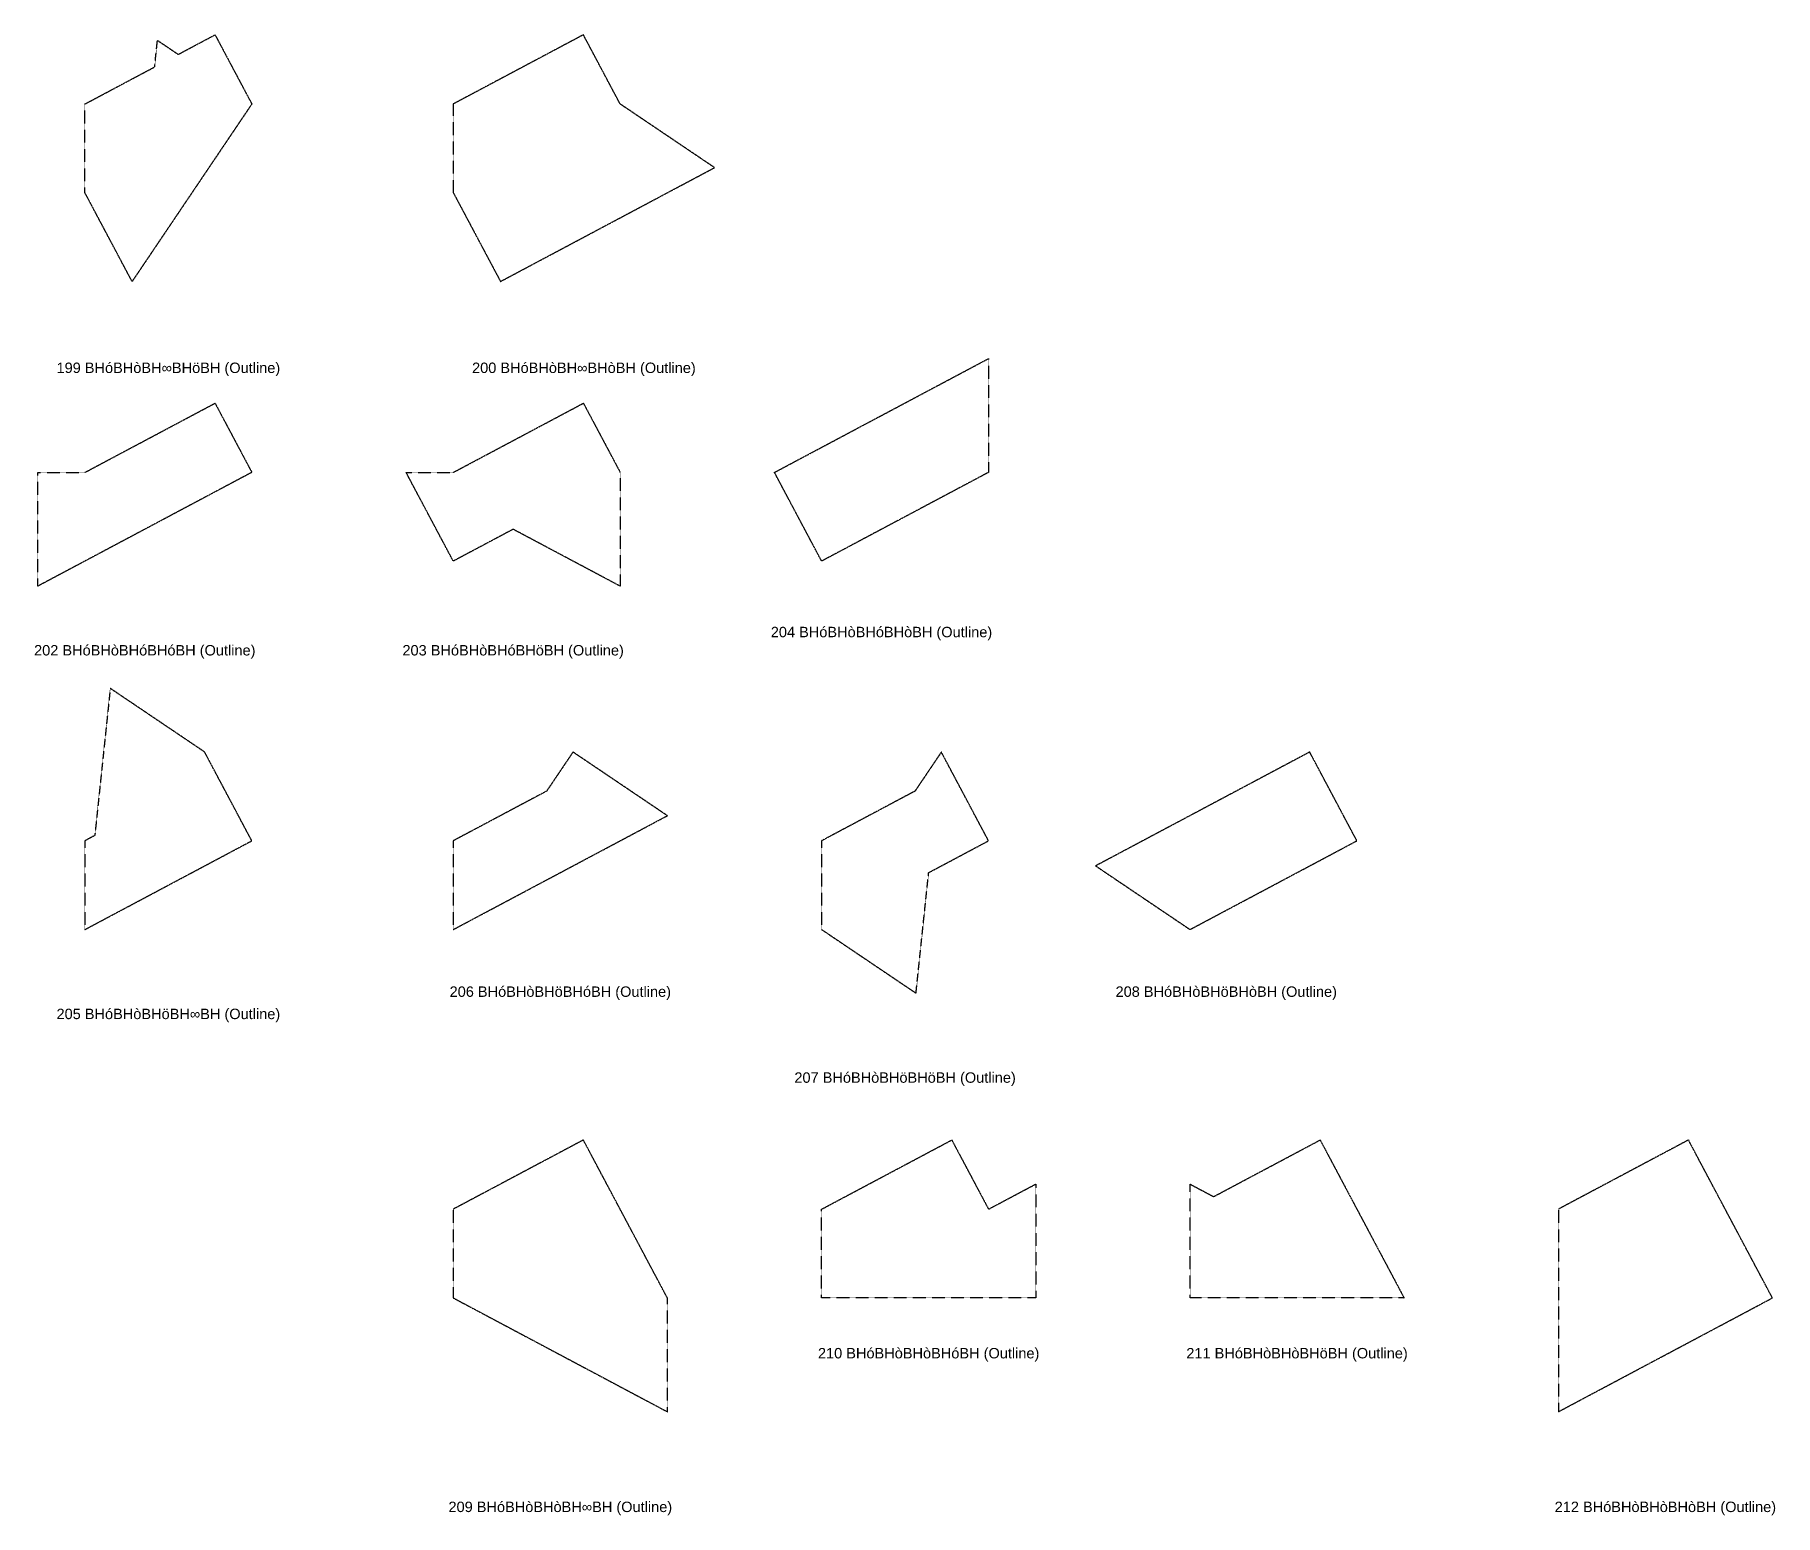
# Model space of a CAD drawing. Header units: millimetres. Extents: x 109495 to 889476, y -4752178 to 24518.
# Drawn here: x 613550 to 814214, y -2991734 to -2821064 of the extents above; entities that cross this region are included whole.
import ezdxf
from ezdxf.enums import TextEntityAlignment as Align

# ---------------------------------------------------------------- set-up
doc = ezdxf.new("R2010")
doc.units = ezdxf.units.MM
doc.linetypes.add('DASHED', pattern=[19.05, 12.7, -6.35])
doc.styles.add('Arial', font='arial.ttf')

msp = doc.modelspace()

# ---------------------------------------------------------------- texts
at = {"linetype": 'DASHED', "ltscale": 100, "style": 'Arial'}
for s, p in [('199 BHóBHòBH∞BHöBH (Outline)', (628949, -2859454)), ('200 BHóBHòBH∞BHòBH (Outline)', (676860, -2859454)), ('204 BHóBHòBHóBHòBH (Outline)', (711172, -2889916)), ('202 BHóBHòBHóBHóBH (Outline)', (626229, -2892019)), ('203 BHóBHòBHóBHöBH (Outline)', (668700, -2892019)), ('206 BHóBHòBHöBHóBH (Outline)', (674140, -2931375)), ('208 BHóBHòBHöBHòBH (Outline)', (750923, -2931375)), ('205 BHóBHòBHöBH∞BH (Outline)', (628949, -2933943)), ('207 BHóBHòBHöBHöBH (Outline)', (713892, -2941281)), ('210 BHóBHòBHòBHóBH (Outline)', (716611, -2973057)), ('211 BHóBHòBHòBHöBH (Outline)', (759083, -2973057)), ('209 BHóBHòBHòBH∞BH (Outline)', (674140, -2990773)), ('212 BHóBHòBHòBHòBH (Outline)', (801554, -2990773))]:
    msp.add_text(s, height=1200, dxfattribs=at).set_placement(p, align=Align.MIDDLE_CENTER)

# ---------------------------------------------------------------- linework, layer by layer
at = {"linetype": 'DASHED'}
for points in [[(638569, -2829040), (624768, -2849501), (619329, -2839271), (619329, -2829040), (627368, -2824765), (627690, -2821702), (630088, -2823319), (634329, -2821064)], [(681041, -2829040), (676800, -2821064), (661800, -2829040), (661800, -2839271), (667240, -2849501), (691920, -2836378)], [(698832, -2871511), (723512, -2858389), (723512, -2871511), (704271, -2881742)], [(638569, -2871511), (613889, -2884634), (613889, -2871511), (619329, -2871511), (634329, -2863536)], [(661800, -2871511), (676800, -2863536), (681041, -2871511), (681041, -2884634), (668700, -2878073), (661800, -2881742), (656360, -2871511)], [(619329, -2924213), (638569, -2913983), (633130, -2903752), (622250, -2896414), (620467, -2913377), (619329, -2913983)], [(672559, -2908262), (661800, -2913983), (661800, -2924213), (686480, -2911091), (675601, -2903752)], [(715031, -2908262), (704271, -2913983), (704271, -2924213), (715151, -2931551), (716611, -2917652), (723512, -2913983), (718072, -2903752)], [(735863, -2916875), (746743, -2924213), (765983, -2913983), (760544, -2903752)], [(686480, -2966685), (676800, -2948479), (661800, -2956454), (661800, -2966685), (686480, -2979807)], [(723512, -2956454), (728952, -2953562), (728952, -2966685), (704271, -2966685), (704271, -2956454), (719271, -2948479)], [(746743, -2966685), (746743, -2953562), (749462, -2955008), (761743, -2948479), (771423, -2966685)], [(813894, -2966685), (804214, -2948479), (789214, -2956454), (789214, -2979807)]]:
    msp.add_lwpolyline(points, close=True, dxfattribs=at)

msp.set_redraw_order([(e.dxf.handle, doc.entitydb.next_handle()) for e in msp.query("TEXT MTEXT ATTDEF DIMENSION ARC_DIMENSION")])  # texts and dimensions are drawn at this point

doc.saveas('drawing.dxf')
